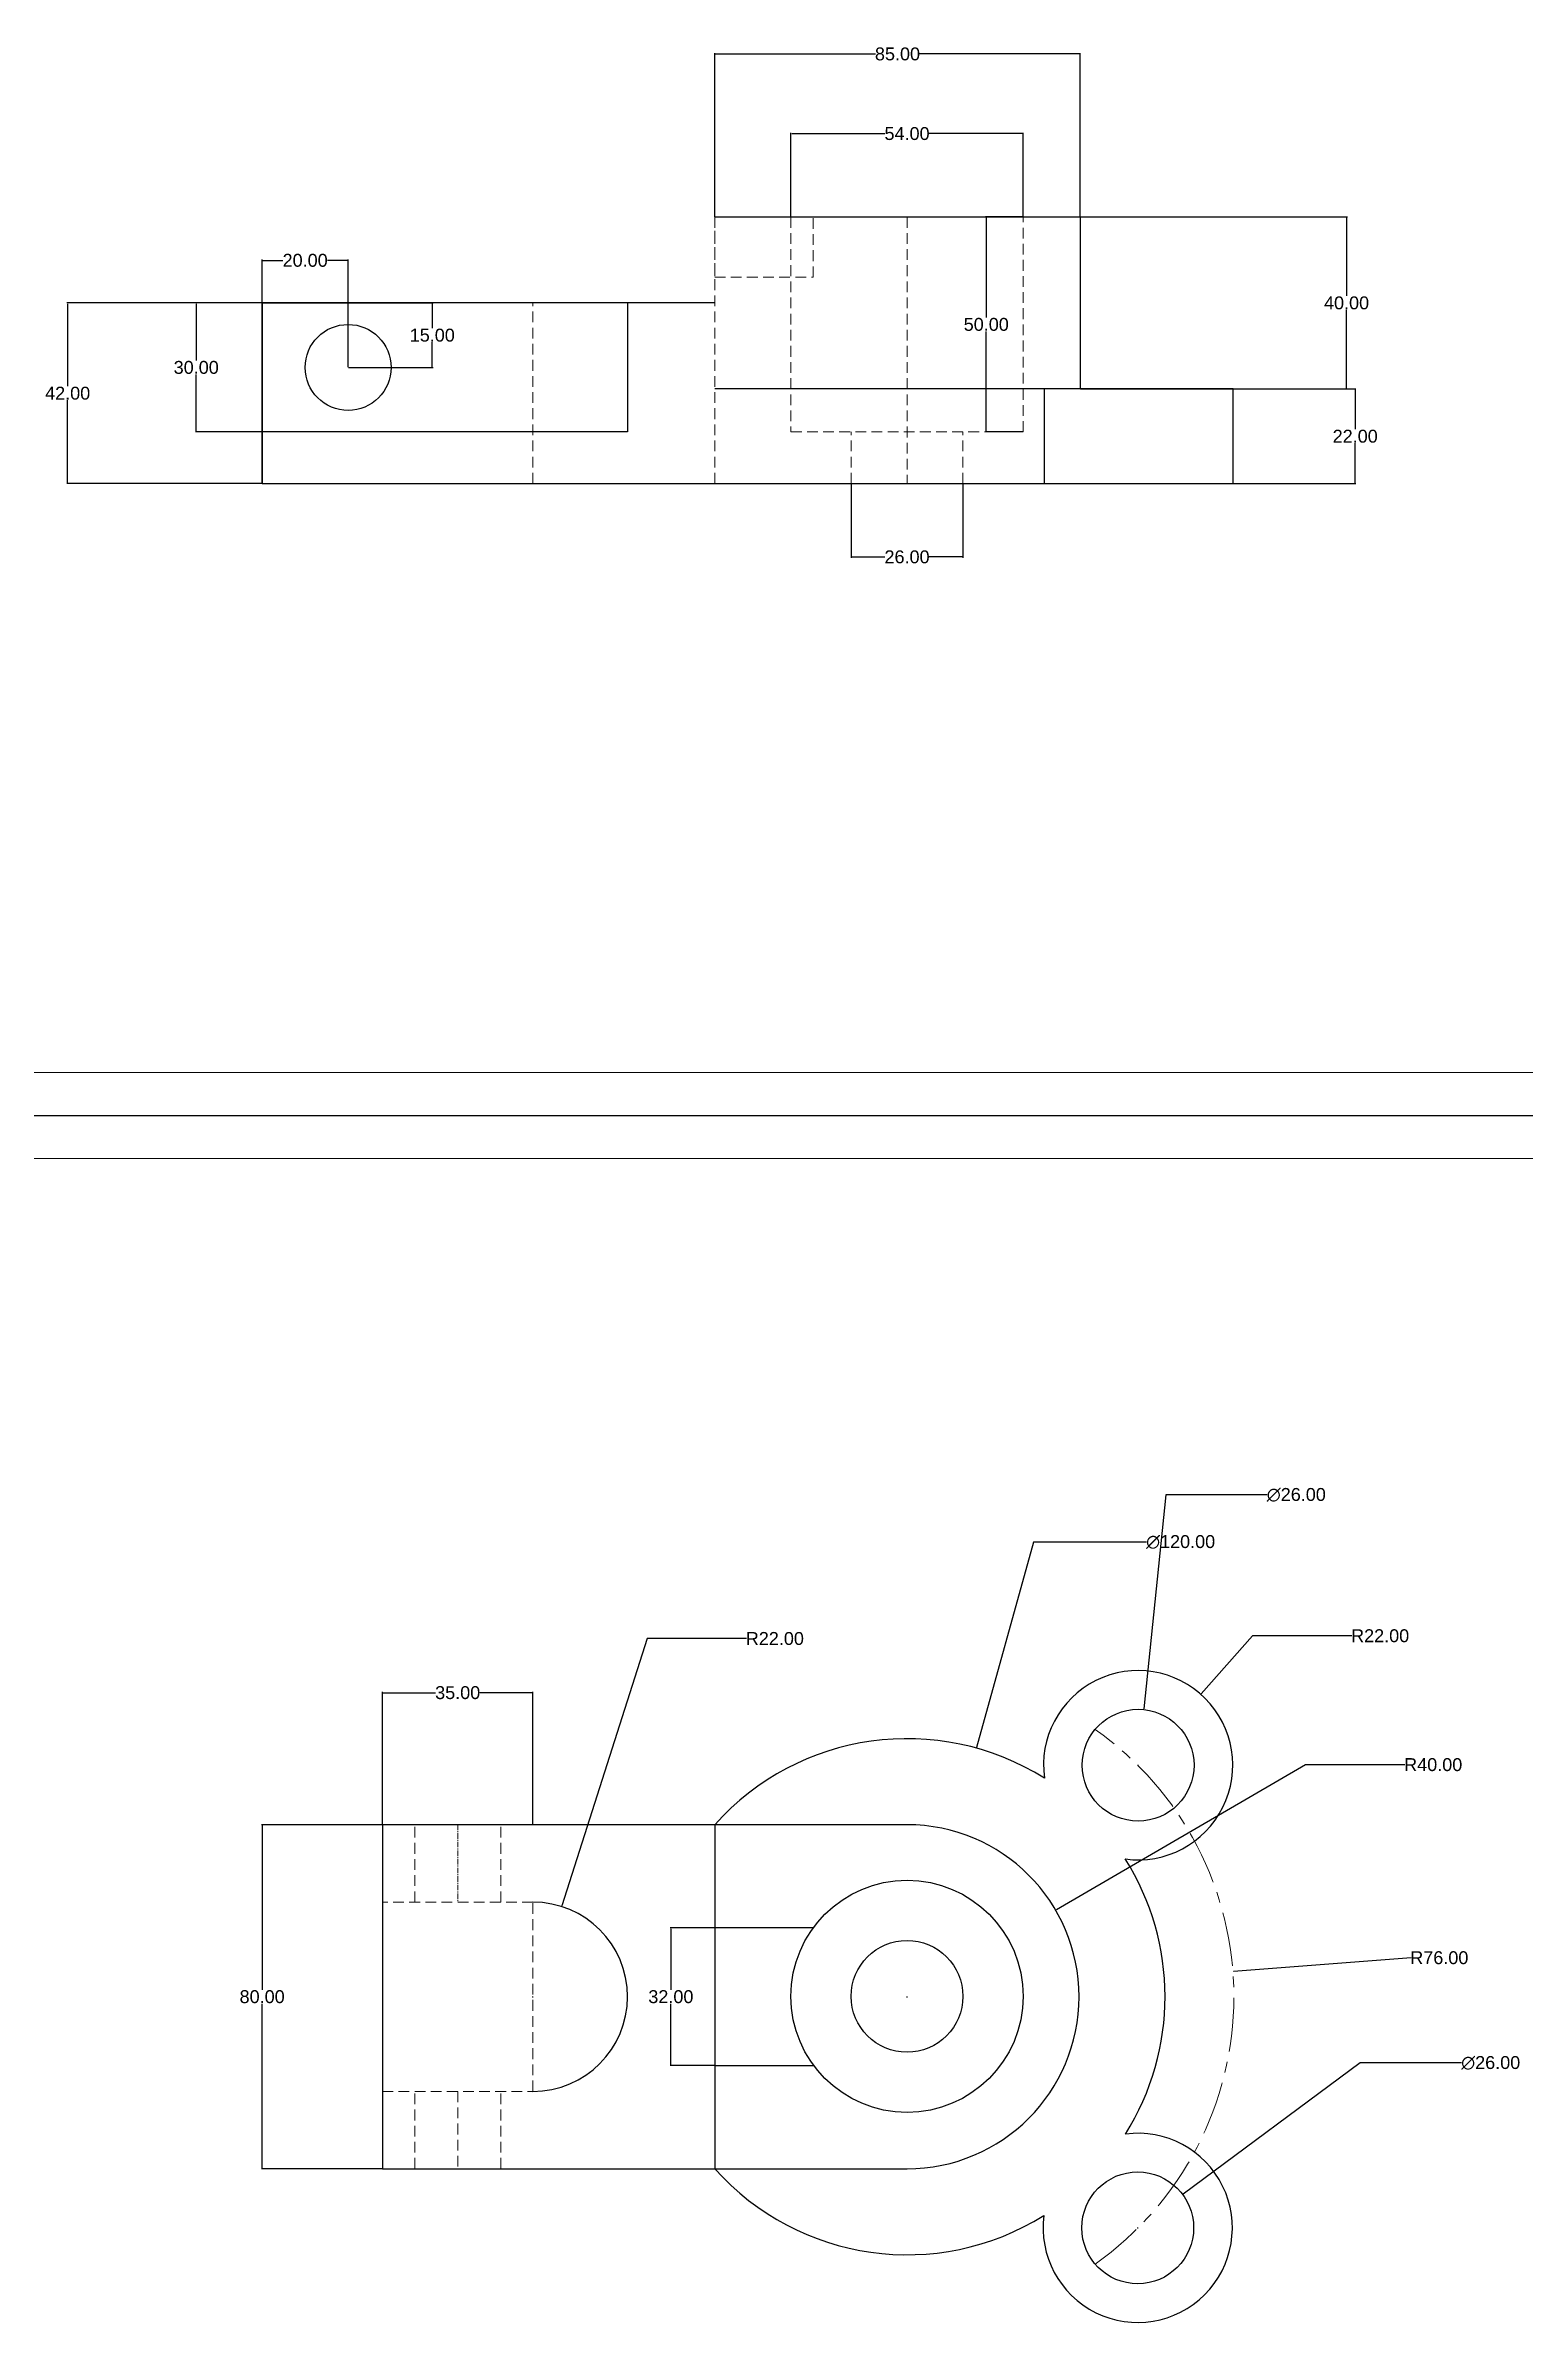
# Model space of a CAD drawing. Header units: millimetres. Extents: x -6852 to 59965, y -10230 to 31776.
# Drawn here: x 10850 to 11193, y -1512 to -983 of the extents above; entities that cross this region are included whole.
import ezdxf

# ---------------------------------------------------------------- set-up
doc = ezdxf.new("R2010")
doc.units = ezdxf.units.MM
doc.header["$MEASUREMENT"] = 0
doc.linetypes.add('CENTER', pattern=[2, 1.25, -0.25, 0.25, -0.25])
doc.linetypes.add('HIDDEN', pattern=[0.375, 0.25, -0.125])
for name, color, linetype, lineweight in [('Center Line', 132, 'CENTER', 18), ('Hidden Lines', 10, 'HIDDEN', 13), ('Object line', 7, 'Continuous', 25)]:
    doc.layers.add(name, color=color, linetype=linetype, lineweight=lineweight)
doc.layers.add('Projection Line', color=7, linetype='Continuous', lineweight=9, transparency=0.75)
doc.styles.get("Standard").update_dxf_attribs({"font": 'arial.ttf'})
doc.dimstyles.get("Standard").update_dxf_attribs({"dimtxt": 3, "dimasz": 0.18, "dimexe": 0.18, "dimexo": 0.0625, "dimgap": 0.09, "dimtad": 0, "dimtih": 1, "dimtoh": 1, "dimzin": 0, "dimdsep": 46, "dimtxsty": 'Standard', "dimcen": 0.09, "dimadec": 0, "dimazin": 0, "dimtfac": 1, "dimtofl": 0, "dimtmove": 0, "dimatfit": 3, "dimfxl": 1, "dimtolj": 1, "dimtzin": 0, "dimarcsym": 0})

msp = doc.modelspace()

# ---------------------------------------------------------------- blocks, each defined once
blk = doc.blocks.new('*D101')
at = {"layer": 'Defpoints', "color": 0, "transparency": 16777216}
for p in [(10963.43, -1365.74), (10928.43, -1396.43), (10963.43, -1396.43)]:
    blk.add_point(p, dxfattribs=at)
at = {"layer": 'Object line', "color": 0, "lineweight": -2, "transparency": 16777216}
for p, q in [((10928.43, -1396.36), (10928.43, -1365.56)), ((10928.61, -1365.74), (10940.78, -1365.74)), ((10963.25, -1365.74), (10951.07, -1365.74)), ((10963.43, -1396.36), (10963.43, -1365.56))]:
    blk.add_line(p, q, dxfattribs=at)
at = {"layer": 'Object line', "color": 0, "transparency": 16777216}
for points in [[(10928.61, -1365.71), (10928.61, -1365.77), (10928.43, -1365.74)], [(10963.25, -1365.71), (10963.25, -1365.77), (10963.43, -1365.74)]]:
    blk.add_solid(points, dxfattribs=at)
at = {"layer": 'Object line', "color": 0, "transparency": 16777216, "insert": (10945.93, -1365.74), "char_height": 3, "attachment_point": 5}
blk.add_mtext('\\A1;35.00', dxfattribs=at)
blk = doc.blocks.new('*D102')
at = {"layer": 'Defpoints', "color": 0, "transparency": 16777216}
for p in [(11085, -1416.31), (11050.43, -1436.43)]:
    blk.add_point(p, dxfattribs=at)
at = {"layer": 'Object line', "color": 0, "lineweight": -2, "transparency": 16777216}
for p, q in [((11143.11, -1382.48), (11085.16, -1416.22)), ((11166.21, -1382.48), (11143.11, -1382.48)), ((11050.34, -1436.43), (11050.52, -1436.43)), ((11050.43, -1436.52), (11050.43, -1436.34))]:
    blk.add_line(p, q, dxfattribs=at)
at = {"layer": 'Object line', "color": 0, "transparency": 16777216}
blk.add_solid([(11085.14, -1416.19), (11085.17, -1416.24), (11085, -1416.31)], dxfattribs=at)
at = {"layer": 'Object line', "color": 0, "transparency": 16777216, "insert": (11172.79, -1382.48), "char_height": 3, "attachment_point": 5}
blk.add_mtext('\\A1;R40.00', dxfattribs=at)
blk = doc.blocks.new('*D103')
at = {"layer": 'Defpoints', "color": 0, "transparency": 16777216}
for p in [(11105.5, -1369.66), (11102.84, -1395.53)]:
    blk.add_point(p, dxfattribs=at)
at = {"layer": 'Object line', "color": 0, "lineweight": -2, "transparency": 16777216}
for p, q in [((11110.62, -1319.74), (11105.51, -1369.49)), ((11134.18, -1319.74), (11110.62, -1319.74)), ((11104.08, -1382.6), (11104.26, -1382.6)), ((11104.17, -1382.69), (11104.17, -1382.51))]:
    blk.add_line(p, q, dxfattribs=at)
at = {"layer": 'Object line', "color": 0, "transparency": 16777216}
blk.add_solid([(11105.48, -1369.48), (11105.54, -1369.49), (11105.5, -1369.66)], dxfattribs=at)
at = {"layer": 'Object line', "color": 0, "transparency": 16777216, "insert": (11140.95, -1319.74), "char_height": 3, "attachment_point": 5}
blk.add_mtext('\\A1;∅26.00', dxfattribs=at)
blk = doc.blocks.new('*D104')
at = {"layer": 'Defpoints', "color": 0, "transparency": 16777216}
for p in [(11118.74, -1366.12), (11104.17, -1382.6)]:
    blk.add_point(p, dxfattribs=at)
at = {"layer": 'Object line', "color": 0, "lineweight": -2, "transparency": 16777216}
for p, q in [((11130.77, -1352.51), (11118.86, -1365.98)), ((11153.87, -1352.51), (11130.77, -1352.51)), ((11104.08, -1382.6), (11104.26, -1382.6)), ((11104.17, -1382.69), (11104.17, -1382.51))]:
    blk.add_line(p, q, dxfattribs=at)
at = {"layer": 'Object line', "color": 0, "transparency": 16777216}
blk.add_solid([(11118.84, -1365.96), (11118.88, -1366), (11118.74, -1366.12)], dxfattribs=at)
at = {"layer": 'Object line', "color": 0, "transparency": 16777216, "insert": (11160.45, -1352.51), "char_height": 3, "attachment_point": 5}
blk.add_mtext('\\A1;R22.00', dxfattribs=at)
blk = doc.blocks.new('*D105')
at = {"layer": 'Defpoints', "color": 0, "transparency": 16777216}
for p in [(10928.43, -1396.43), (10900.46, -1476.43), (10928.43, -1476.43)]:
    blk.add_point(p, dxfattribs=at)
at = {"layer": 'Object line', "color": 0, "lineweight": -2, "transparency": 16777216}
for p, q in [((10928.37, -1396.43), (10900.28, -1396.43)), ((10900.46, -1396.61), (10900.46, -1434.81)), ((10900.46, -1476.25), (10900.46, -1438.05)), ((10928.37, -1476.43), (10900.28, -1476.43))]:
    blk.add_line(p, q, dxfattribs=at)
at = {"layer": 'Object line', "color": 0, "transparency": 16777216}
for points in [[(10900.43, -1396.61), (10900.49, -1396.61), (10900.46, -1396.43)], [(10900.43, -1476.25), (10900.49, -1476.25), (10900.46, -1476.43)]]:
    blk.add_solid(points, dxfattribs=at)
at = {"layer": 'Object line', "color": 0, "transparency": 16777216, "insert": (10900.46, -1436.43), "char_height": 3, "attachment_point": 5}
blk.add_mtext('\\A1;80.00', dxfattribs=at)
blk = doc.blocks.new('*D106')
at = {"layer": 'Defpoints', "color": 0, "transparency": 16777216}
for p in [(10970.12, -1415.47), (10963.43, -1436.43)]:
    blk.add_point(p, dxfattribs=at)
at = {"layer": 'Object line', "color": 0, "lineweight": -2, "transparency": 16777216}
for p, q in [((10990.01, -1353.15), (10970.17, -1415.3)), ((11013.11, -1353.15), (10990.01, -1353.15)), ((10963.34, -1436.43), (10963.52, -1436.43)), ((10963.43, -1436.52), (10963.43, -1436.34))]:
    blk.add_line(p, q, dxfattribs=at)
at = {"layer": 'Object line', "color": 0, "transparency": 16777216}
blk.add_solid([(10970.15, -1415.29), (10970.2, -1415.31), (10970.12, -1415.47)], dxfattribs=at)
at = {"layer": 'Object line', "color": 0, "transparency": 16777216, "insert": (11019.69, -1353.15), "char_height": 3, "attachment_point": 5}
blk.add_mtext('\\A1;R22.00', dxfattribs=at)
blk = doc.blocks.new('*D107')
at = {"layer": 'Defpoints', "color": 0, "transparency": 16777216}
for p in [(11005.71, -1420.43), (10995.51, -1452.43), (11005.71, -1452.43)]:
    blk.add_point(p, dxfattribs=at)
at = {"layer": 'Object line', "color": 0, "lineweight": -2, "transparency": 16777216}
for p, q in [((11005.65, -1420.43), (10995.33, -1420.43)), ((10995.51, -1420.61), (10995.51, -1434.8)), ((10995.51, -1452.25), (10995.51, -1438.05)), ((11005.65, -1452.43), (10995.33, -1452.43))]:
    blk.add_line(p, q, dxfattribs=at)
at = {"layer": 'Object line', "color": 0, "transparency": 16777216}
for points in [[(10995.48, -1420.61), (10995.54, -1420.61), (10995.51, -1420.43)], [(10995.48, -1452.25), (10995.54, -1452.25), (10995.51, -1452.43)]]:
    blk.add_solid(points, dxfattribs=at)
at = {"layer": 'Object line', "color": 0, "transparency": 16777216, "insert": (10995.51, -1436.43), "char_height": 3, "attachment_point": 5}
blk.add_mtext('\\A1;32.00', dxfattribs=at)
blk = doc.blocks.new('*D108')
at = {"layer": 'Defpoints', "color": 0, "transparency": 16777216}
for p in [(11066.5, -1378.62), (11034.35, -1494.23)]:
    blk.add_point(p, dxfattribs=at)
at = {"layer": 'Object line', "color": 0, "lineweight": -2, "transparency": 16777216}
for p, q in [((11079.83, -1330.7), (11066.55, -1378.45)), ((11106.1, -1330.7), (11079.83, -1330.7)), ((11050.34, -1436.43), (11050.52, -1436.43)), ((11050.43, -1436.52), (11050.43, -1436.34))]:
    blk.add_line(p, q, dxfattribs=at)
at = {"layer": 'Object line', "color": 0, "transparency": 16777216}
blk.add_solid([(11066.52, -1378.44), (11066.58, -1378.45), (11066.5, -1378.62)], dxfattribs=at)
at = {"layer": 'Object line', "color": 0, "transparency": 16777216, "insert": (11114.05, -1330.7), "char_height": 3, "attachment_point": 5}
blk.add_mtext('\\A1;∅120.00', dxfattribs=at)
blk = doc.blocks.new('*D109')
at = {"layer": 'Defpoints', "color": 0, "transparency": 16777216}
for p in [(11114.52, -1482.43), (11093.63, -1497.91)]:
    blk.add_point(p, dxfattribs=at)
at = {"layer": 'Object line', "color": 0, "lineweight": -2, "transparency": 16777216}
for p, q in [((11155.82, -1451.83), (11114.67, -1482.32)), ((11179.38, -1451.83), (11155.82, -1451.83)), ((11103.99, -1490.17), (11104.17, -1490.17)), ((11104.08, -1490.26), (11104.08, -1490.08))]:
    blk.add_line(p, q, dxfattribs=at)
at = {"layer": 'Object line', "color": 0, "transparency": 16777216}
blk.add_solid([(11114.65, -1482.3), (11114.69, -1482.34), (11114.52, -1482.43)], dxfattribs=at)
at = {"layer": 'Object line', "color": 0, "transparency": 16777216, "insert": (11186.16, -1451.83), "char_height": 3, "attachment_point": 5}
blk.add_mtext('\\A1;∅26.00', dxfattribs=at)
blk = doc.blocks.new('*D100')
at = {"layer": 'Defpoints', "color": 0, "transparency": 16777216}
for p in [(11126.2, -1430.57), (11050.43, -1436.43)]:
    blk.add_point(p, dxfattribs=at)
at = {"layer": 'Object line', "color": 0, "lineweight": -2, "transparency": 16777216}
for p, q in [((11167.63, -1427.37), (11126.38, -1430.56)), ((11050.34, -1436.43), (11050.52, -1436.43)), ((11050.43, -1436.52), (11050.43, -1436.34))]:
    blk.add_line(p, q, dxfattribs=at)
at = {"layer": 'Object line', "color": 0, "transparency": 16777216}
blk.add_solid([(11126.38, -1430.53), (11126.39, -1430.59), (11126.2, -1430.57)], dxfattribs=at)
at = {"layer": 'Object line', "color": 0, "transparency": 16777216, "insert": (11174.21, -1427.37), "char_height": 3, "attachment_point": 5}
blk.add_mtext('\\A1;R76.00', dxfattribs=at)
blk = doc.blocks.new('*D110')
at = {"layer": 'Defpoints', "color": 0, "transparency": 16777216}
for p in [(10900.46, -1042.6), (10855.23, -1084.6), (10900.46, -1084.6)]:
    blk.add_point(p, dxfattribs=at)
at = {"layer": 'Object line', "color": 0, "lineweight": -2, "transparency": 16777216}
for p, q in [((10900.39, -1042.6), (10855.05, -1042.6)), ((10855.23, -1042.78), (10855.23, -1061.98)), ((10855.23, -1084.42), (10855.23, -1065.22)), ((10900.39, -1084.6), (10855.05, -1084.6))]:
    blk.add_line(p, q, dxfattribs=at)
at = {"layer": 'Object line', "color": 0, "transparency": 16777216}
for points in [[(10855.2, -1042.78), (10855.26, -1042.78), (10855.23, -1042.6)], [(10855.2, -1084.42), (10855.26, -1084.42), (10855.23, -1084.6)]]:
    blk.add_solid(points, dxfattribs=at)
at = {"layer": 'Object line', "color": 0, "transparency": 16777216, "insert": (10855.23, -1063.6), "char_height": 3, "attachment_point": 5}
blk.add_mtext('\\A1;42.00', dxfattribs=at)
blk = doc.blocks.new('*D111')
at = {"layer": 'Defpoints', "color": 0, "transparency": 16777216}
for p in [(11126.29, -1062.6), (11126.29, -1084.6), (11154.65, -1084.6)]:
    blk.add_point(p, dxfattribs=at)
at = {"layer": 'Object line', "color": 0, "lineweight": -2, "transparency": 16777216}
for p, q in [((11126.36, -1062.6), (11154.83, -1062.6)), ((11154.65, -1062.78), (11154.65, -1071.98)), ((11154.65, -1084.42), (11154.65, -1075.22)), ((11126.36, -1084.6), (11154.83, -1084.6))]:
    blk.add_line(p, q, dxfattribs=at)
at = {"layer": 'Object line', "color": 0, "transparency": 16777216}
for points in [[(11154.62, -1062.78), (11154.68, -1062.78), (11154.65, -1062.6)], [(11154.62, -1084.42), (11154.68, -1084.42), (11154.65, -1084.6)]]:
    blk.add_solid(points, dxfattribs=at)
at = {"layer": 'Object line', "color": 0, "transparency": 16777216, "insert": (11154.65, -1073.6), "char_height": 3, "attachment_point": 5}
blk.add_mtext('\\A1;22.00', dxfattribs=at)
blk = doc.blocks.new('*D112')
at = {"layer": 'Defpoints', "color": 0, "transparency": 16777216}
for p in [(11090.71, -1022.6), (11090.71, -1062.6), (11152.64, -1062.6)]:
    blk.add_point(p, dxfattribs=at)
at = {"layer": 'Object line', "color": 0, "lineweight": -2, "transparency": 16777216}
for p, q in [((11090.77, -1022.6), (11152.82, -1022.6)), ((11152.64, -1022.78), (11152.64, -1040.98)), ((11152.64, -1062.42), (11152.64, -1044.22)), ((11090.77, -1062.6), (11152.82, -1062.6))]:
    blk.add_line(p, q, dxfattribs=at)
at = {"layer": 'Object line', "color": 0, "transparency": 16777216}
for points in [[(11152.61, -1022.78), (11152.67, -1022.78), (11152.64, -1022.6)], [(11152.61, -1062.42), (11152.67, -1062.42), (11152.64, -1062.6)]]:
    blk.add_solid(points, dxfattribs=at)
at = {"layer": 'Object line', "color": 0, "transparency": 16777216, "insert": (11152.64, -1042.6), "char_height": 3, "attachment_point": 5}
blk.add_mtext('\\A1;40.00', dxfattribs=at)
blk = doc.blocks.new('*D113')
at = {"layer": 'Defpoints', "color": 0, "transparency": 16777216}
for p in [(11077.43, -1003.23), (11023.43, -1022.6), (11077.43, -1022.6)]:
    blk.add_point(p, dxfattribs=at)
at = {"layer": 'Object line', "color": 0, "lineweight": -2, "transparency": 16777216}
for p, q in [((11023.43, -1022.54), (11023.43, -1003.05)), ((11023.61, -1003.23), (11045.28, -1003.23)), ((11077.25, -1003.23), (11055.58, -1003.23)), ((11077.43, -1022.54), (11077.43, -1003.05))]:
    blk.add_line(p, q, dxfattribs=at)
at = {"layer": 'Object line', "color": 0, "transparency": 16777216}
for points in [[(11023.61, -1003.2), (11023.61, -1003.26), (11023.43, -1003.23)], [(11077.25, -1003.2), (11077.25, -1003.26), (11077.43, -1003.23)]]:
    blk.add_solid(points, dxfattribs=at)
at = {"layer": 'Object line', "color": 0, "transparency": 16777216, "insert": (11050.43, -1003.23), "char_height": 3, "attachment_point": 5}
blk.add_mtext('\\A1;54.00', dxfattribs=at)
blk = doc.blocks.new('*D114')
at = {"layer": 'Defpoints', "color": 0, "transparency": 16777216}
for p in [(11090.71, -984.71), (11005.71, -1022.6), (11090.71, -1022.6)]:
    blk.add_point(p, dxfattribs=at)
at = {"layer": 'Object line', "color": 0, "lineweight": -2, "transparency": 16777216}
for p, q in [((11005.71, -1022.54), (11005.71, -984.53)), ((11005.89, -984.71), (11043.06, -984.71)), ((11090.53, -984.71), (11053.36, -984.71)), ((11090.71, -1022.54), (11090.71, -984.53))]:
    blk.add_line(p, q, dxfattribs=at)
at = {"layer": 'Object line', "color": 0, "transparency": 16777216}
for points in [[(11005.89, -984.68), (11005.89, -984.74), (11005.71, -984.71)], [(11090.53, -984.68), (11090.53, -984.74), (11090.71, -984.71)]]:
    blk.add_solid(points, dxfattribs=at)
at = {"layer": 'Object line', "color": 0, "transparency": 16777216, "insert": (11048.21, -984.71), "char_height": 3, "attachment_point": 5}
blk.add_mtext('\\A1;85.00', dxfattribs=at)
blk = doc.blocks.new('*D115')
at = {"layer": 'Defpoints', "color": 0, "transparency": 16777216}
for p in [(10900.46, -1042.6), (10885.13, -1072.6), (10900.46, -1072.6)]:
    blk.add_point(p, dxfattribs=at)
at = {"layer": 'Object line', "color": 0, "lineweight": -2, "transparency": 16777216}
for p, q in [((10900.39, -1042.6), (10884.95, -1042.6)), ((10885.13, -1042.78), (10885.13, -1055.98)), ((10885.13, -1072.42), (10885.13, -1059.22)), ((10900.39, -1072.6), (10884.95, -1072.6))]:
    blk.add_line(p, q, dxfattribs=at)
at = {"layer": 'Object line', "color": 0, "transparency": 16777216}
for points in [[(10885.1, -1042.78), (10885.16, -1042.78), (10885.13, -1042.6)], [(10885.1, -1072.42), (10885.16, -1072.42), (10885.13, -1072.6)]]:
    blk.add_solid(points, dxfattribs=at)
at = {"layer": 'Object line', "color": 0, "transparency": 16777216, "insert": (10885.13, -1057.6), "char_height": 3, "attachment_point": 5}
blk.add_mtext('\\A1;30.00', dxfattribs=at)
blk = doc.blocks.new('*D116')
at = {"layer": 'Defpoints', "color": 0, "transparency": 16777216}
for p in [(10920.46, -1032.7), (10900.46, -1042.6), (10920.46, -1057.6)]:
    blk.add_point(p, dxfattribs=at)
at = {"layer": 'Object line', "color": 0, "lineweight": -2, "transparency": 16777216}
for p, q in [((10900.46, -1042.54), (10900.46, -1032.52)), ((10900.64, -1032.7), (10905.28, -1032.7)), ((10920.28, -1032.7), (10915.63, -1032.7)), ((10920.46, -1057.54), (10920.46, -1032.52))]:
    blk.add_line(p, q, dxfattribs=at)
at = {"layer": 'Object line', "color": 0, "transparency": 16777216}
for points in [[(10900.64, -1032.67), (10900.64, -1032.73), (10900.46, -1032.7)], [(10920.28, -1032.67), (10920.28, -1032.73), (10920.46, -1032.7)]]:
    blk.add_solid(points, dxfattribs=at)
at = {"layer": 'Object line', "color": 0, "transparency": 16777216, "insert": (10910.46, -1032.7), "char_height": 3, "attachment_point": 5}
blk.add_mtext('\\A1;20.00', dxfattribs=at)
blk = doc.blocks.new('*D117')
at = {"layer": 'Defpoints', "color": 0, "transparency": 16777216}
for p in [(10920.46, -1042.6), (10920.46, -1057.6), (10940.02, -1057.6)]:
    blk.add_point(p, dxfattribs=at)
at = {"layer": 'Object line', "color": 0, "lineweight": -2, "transparency": 16777216}
for p, q in [((10920.52, -1042.6), (10940.2, -1042.6)), ((10940.02, -1042.78), (10940.02, -1048.48)), ((10940.02, -1057.42), (10940.02, -1051.72)), ((10920.52, -1057.6), (10940.2, -1057.6))]:
    blk.add_line(p, q, dxfattribs=at)
at = {"layer": 'Object line', "color": 0, "transparency": 16777216}
for points in [[(10939.99, -1042.78), (10940.05, -1042.78), (10940.02, -1042.6)], [(10939.99, -1057.42), (10940.05, -1057.42), (10940.02, -1057.6)]]:
    blk.add_solid(points, dxfattribs=at)
at = {"layer": 'Object line', "color": 0, "transparency": 16777216, "insert": (10940.02, -1050.1), "char_height": 3, "attachment_point": 5}
blk.add_mtext('\\A1;15.00', dxfattribs=at)
blk = doc.blocks.new('*D118')
at = {"layer": 'Defpoints', "color": 0, "transparency": 16777216}
for p in [(11077.43, -1022.6), (11068.85, -1072.6), (11077.43, -1072.6)]:
    blk.add_point(p, dxfattribs=at)
at = {"layer": 'Object line', "color": 0, "lineweight": -2, "transparency": 16777216}
for p, q in [((11077.37, -1022.6), (11068.67, -1022.6)), ((11068.85, -1022.78), (11068.85, -1045.98)), ((11068.85, -1072.42), (11068.85, -1049.22)), ((11077.37, -1072.6), (11068.67, -1072.6))]:
    blk.add_line(p, q, dxfattribs=at)
at = {"layer": 'Object line', "color": 0, "transparency": 16777216}
for points in [[(11068.82, -1022.78), (11068.88, -1022.78), (11068.85, -1022.6)], [(11068.82, -1072.42), (11068.88, -1072.42), (11068.85, -1072.6)]]:
    blk.add_solid(points, dxfattribs=at)
at = {"layer": 'Object line', "color": 0, "transparency": 16777216, "insert": (11068.85, -1047.6), "char_height": 3, "attachment_point": 5}
blk.add_mtext('\\A1;50.00', dxfattribs=at)
blk = doc.blocks.new('*D119')
at = {"layer": 'Defpoints', "color": 0, "transparency": 16777216}
for p in [(11037.43, -1084.6), (11063.43, -1084.6), (11063.43, -1101.65)]:
    blk.add_point(p, dxfattribs=at)
at = {"layer": 'Object line', "color": 0, "lineweight": -2, "transparency": 16777216}
for p, q in [((11037.43, -1084.66), (11037.43, -1101.83)), ((11063.43, -1084.66), (11063.43, -1101.83)), ((11037.61, -1101.65), (11045.26, -1101.65)), ((11063.25, -1101.65), (11055.6, -1101.65))]:
    blk.add_line(p, q, dxfattribs=at)
at = {"layer": 'Object line', "color": 0, "transparency": 16777216}
for points in [[(11037.61, -1101.62), (11037.61, -1101.68), (11037.43, -1101.65)], [(11063.25, -1101.62), (11063.25, -1101.68), (11063.43, -1101.65)]]:
    blk.add_solid(points, dxfattribs=at)
at = {"layer": 'Object line', "color": 0, "transparency": 16777216, "insert": (11050.43, -1101.65), "char_height": 3, "attachment_point": 5}
blk.add_mtext('\\A1;26.00', dxfattribs=at)

# ---------------------------------------------------------------- dimensions: what is measured, and where the dimension line sits
at = {"layer": 'Object line'}
for base, p1, p2, picture, middle in [((11090.708, -984.713), (11005.708, -1022.598), (11090.708, -1022.598), '*D114', (11048.208, -984.713)), ((11077.429, -1003.23), (11023.429, -1022.598), (11077.429, -1022.598), '*D113', (11050.429, -1003.23)), ((10920.457, -1032.702), (10900.457, -1042.598), (10920.457, -1057.598), '*D116', (10910.457, -1032.702)), ((11063.429, -1101.655), (11037.429, -1084.598), (11063.429, -1084.598), '*D119', (11050.429, -1101.655)), ((10963.429, -1365.736), (10928.429, -1396.427), (10963.429, -1396.427), '*D101', (10945.929, -1365.736))]:
    dim = msp.add_linear_dim(base=base, p1=p1, p2=p2, dimstyle='Standard', dxfattribs=at)
    dim.commit()
    dim.dimension.update_dxf_attribs({"geometry": picture, "text_midpoint": middle})
for base, p1, p2, picture, middle in [((11068.853, -1072.598), (11077.429, -1022.598), (11077.429, -1072.598), '*D118', (11068.853, -1047.598)), ((11152.638, -1062.598), (11090.708, -1022.598), (11090.708, -1062.598), '*D112', (11152.638, -1042.598)), ((10855.234, -1084.598), (10900.457, -1042.598), (10900.457, -1084.598), '*D110', (10855.234, -1063.598)), ((10885.131, -1072.598), (10900.457, -1042.598), (10900.457, -1072.598), '*D115', (10885.131, -1057.598)), ((10940.023, -1057.598), (10920.457, -1042.598), (10920.457, -1057.598), '*D117', (10940.023, -1050.098)), ((11154.654, -1084.598), (11126.294, -1062.598), (11126.294, -1084.598), '*D111', (11154.654, -1073.598)), ((10900.457, -1476.427), (10928.429, -1396.427), (10928.429, -1476.427), '*D105', (10900.457, -1436.427)), ((10995.511, -1452.427), (11005.708, -1420.427), (11005.708, -1452.427), '*D107', (10995.511, -1436.427))]:
    dim = msp.add_linear_dim(base=base, p1=p1, p2=p2, angle=90, dimstyle='Standard', dxfattribs=at)
    dim.commit()
    dim.dimension.update_dxf_attribs({"geometry": picture, "text_midpoint": middle})
for p1, p2, picture, middle in [((11102.842, -1395.529), (11105.496, -1369.665), '*D103', (11140.954, -1319.741)), ((11034.355, -1494.234), (11066.503, -1378.62), '*D108', (11114.047, -1330.702)), ((11093.634, -1497.907), (11114.524, -1482.428), '*D109', (11186.155, -1451.828))]:
    dim = msp.add_diameter_dim_2p(p1=p1, p2=p2, dimstyle='Standard', dxfattribs=at)
    dim.commit()
    dim.dimension.update_dxf_attribs({"geometry": picture, "text_midpoint": middle, "dimtype": 163})
for center, mpoint, picture, middle in [((10963.429, -1436.427), (10970.12, -1415.469), '*D106', (11019.694, -1353.152)), ((11104.169, -1382.597), (11118.742, -1366.116), '*D104', (11160.448, -1352.514)), ((11050.429, -1436.427), (11085, -1416.306), '*D102', (11172.791, -1382.484)), ((11050.429, -1436.427), (11126.203, -1430.574), '*D100', (11167.626, -1427.375))]:
    dim = msp.add_radius_dim(center=center, mpoint=mpoint, dimstyle='Standard', dxfattribs=at)
    dim.commit()
    dim.dimension.update_dxf_attribs({"geometry": picture, "text_midpoint": middle, "dimtype": 164})

# ---------------------------------------------------------------- linework, layer by layer
msp.add_line((10673.49, -1231.563), (11869.494, -1231.563))
at = {"layer": 'Center Line'}
msp.add_lwpolyline([(10928.429, -1436.427), (10928.429, -1396.427), (10945.929, -1396.427), (10945.929, -1414.427)], dxfattribs=at)
at = {"layer": 'Center Line', "ltscale": 10}
msp.add_arc((11050.429, -1436.427), 76, 305.13539, 54.85628, dxfattribs=at)
at = {"layer": 'Hidden Lines', "ltscale": 10}
for p, q in [((10963.429, -1084.598), (10963.429, -1042.598)), ((10935.929, -1414.427), (10935.929, -1396.427)), ((10955.929, -1414.427), (10955.929, -1396.427))]:
    msp.add_line(p, q, dxfattribs=at)
for points in [[(11005.708, -1084.598), (11005.708, -1022.598), (11005.708, -1036.598), (11028.632, -1036.598), (11028.632, -1022.598)], [(11050.429, -1022.598), (11023.429, -1022.598), (11023.429, -1072.598), (11077.429, -1072.598), (11077.429, -1022.598)], [(11050.429, -1022.598), (11050.429, -1084.598), (11037.429, -1084.598), (11037.429, -1072.598)], [(11007.929, -1084.598), (11050.429, -1084.598), (11063.429, -1084.598), (11063.429, -1072.598)], [(10928.429, -1458.427), (10963.429, -1458.427), (10963.429, -1414.427), (10928.429, -1414.427)], [(10945.929, -1476.427), (10935.929, -1476.427), (10935.929, -1458.427)], [(10945.929, -1458.427), (10945.929, -1476.427), (10955.929, -1476.427), (10955.929, -1458.427)]]:
    msp.add_lwpolyline(points, dxfattribs=at)
at = {"layer": 'Object line'}
msp.add_line((11082.381, -1084.598), (11082.381, -1062.598), dxfattribs=at)
for points in [[(11005.708, -1022.598), (11090.708, -1022.598), (11090.708, -1062.598)], [(10985.429, -1042.598), (10985.429, -1072.598), (10900.457, -1072.598), (10900.457, -1042.598), (10920.457, -1042.598)], [(11005.708, -1042.598), (10929.457, -1042.598), (10900.457, -1042.598), (10900.457, -1072.598)], [(10900.457, -1084.598), (10900.457, -1042.598), (10900.457, -1084.598), (11126.294, -1084.598), (11126.294, -1062.598), (11005.708, -1062.598)], [(11028.632, -1420.403), (11005.708, -1420.427), (11005.708, -1436.427), (11005.708, -1452.427), (11028.75, -1452.431)]]:
    msp.add_lwpolyline(points, dxfattribs=at)
for points in [[(11101.16, -1404.39, 2.980839), (11082.381, -1385.643, 0.3657818), (11005.708, -1396.427), (11005.708, -1476.427, 0.3651579), (11082.269, -1487.282, 2.944881), (11101.23, -1468.352, 0.2887259)], [(11050.429, -1476.427, 1), (11050.429, -1396.427), (10963.429, -1396.427), (10928.429, -1396.427), (10928.429, -1476.427)]]:
    msp.add_lwpolyline(points, format="xyb", close=True, dxfattribs=at)
for centre, radius in [((10920.457, -1057.598), 10), ((11104.169, -1382.597), 13), ((11050.429, -1436.337), 27), ((11050.429, -1436.337), 13), ((11104.079, -1490.167), 13)]:
    msp.add_circle(centre, radius, dxfattribs=at)
msp.add_arc((10963.429, -1436.427), 22, 270, 90, dxfattribs=at)
at = {"layer": 'Projection Line'}
for p, q in [((11126.294, -1084.598), (11126.294, -1062.598)), ((11792.88, -1221.563), (10661.321, -1221.563)), ((10662.112, -1241.563), (11865.642, -1241.563))]:
    msp.add_line(p, q, dxfattribs=at)

msp.set_redraw_order([(e.dxf.handle, doc.entitydb.next_handle()) for e in msp.query("TEXT MTEXT ATTDEF DIMENSION ARC_DIMENSION")])  # texts and dimensions are drawn at this point

doc.saveas('drawing.dxf')
